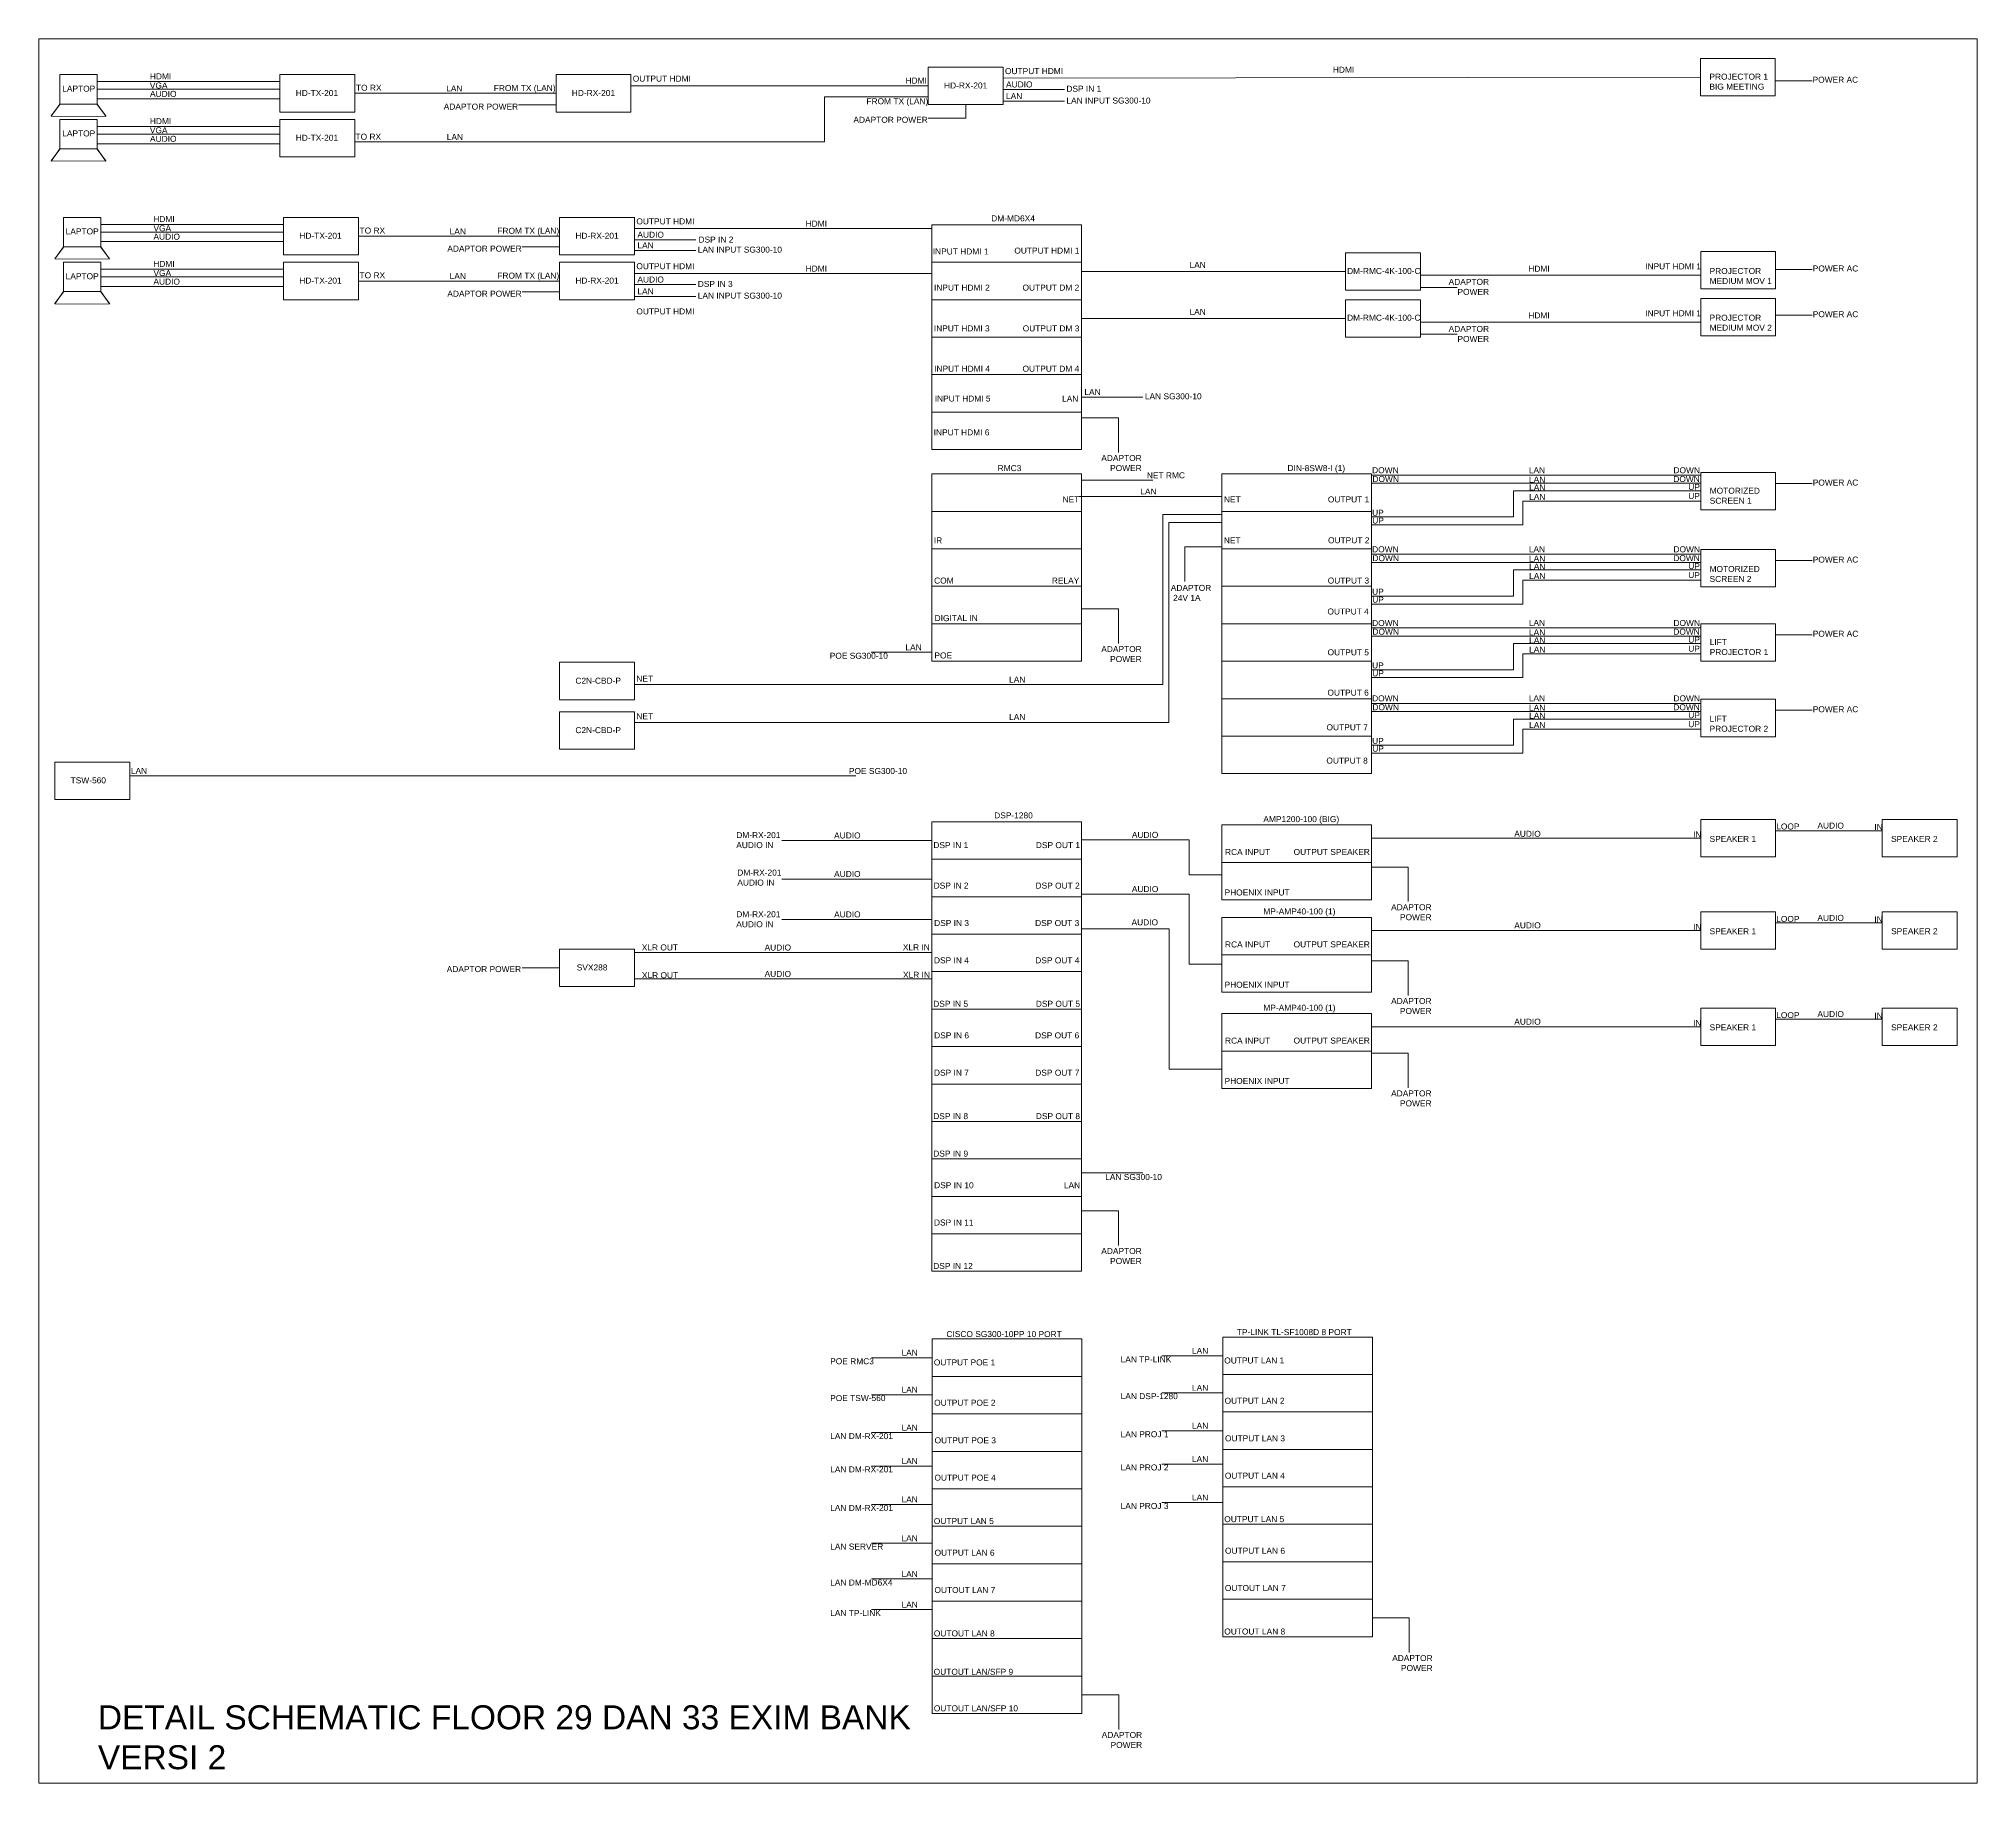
# Model space of a CAD drawing. Header units: inches. Extents: x 650 to 9922, y -3240 to 3248.
# Drawn here: x 8628 to 9922, y -3240 to -2076 of the extents above; entities that cross this region are included whole.
import ezdxf

# ---------------------------------------------------------------- set-up
doc = ezdxf.new("R2010")
doc.units = ezdxf.units.IN
doc.header["$MEASUREMENT"] = 0
doc.styles.get("Standard").update_dxf_attribs({"font": 'arial.ttf'})

msp = doc.modelspace()

# ---------------------------------------------------------------- linework, layer by layer
at = {"color": 3, "linetype": 'Continuous', "lineweight": 9}
msp.add_line((9026, -2703.6), (9224.5, -2703.6), dxfattribs=at)
at = {"linetype": 'Continuous', "lineweight": 9}
for points in [[(8628.3, -2076), (9922.5, -2076), (9922.5, -3240.4), (8628.3, -3240.4), (8628.3, -2076)], [(9787.7, -2104), (9787.7, -2089.1), (9737.7, -2089.1), (9737.7, -2114.1), (9787.7, -2114.1), (9787.7, -2104)], [(8642.4, -2099.8), (8667.4, -2099.8), (8667.4, -2119.6), (8642.4, -2119.6), (8642.4, -2099.8)], [(8839.3, -2114.9), (8839.3, -2099.9), (8789.3, -2099.9), (8789.3, -2124.9), (8839.3, -2124.9), (8839.3, -2114.9)], [(9023.7, -2114.9), (9023.7, -2099.9), (8973.7, -2099.9), (8973.7, -2124.9), (9023.7, -2124.9), (9023.7, -2114.9)], [(8642.4, -2119.6), (8636.7, -2127.7), (8636.7, -2127.5), (8642.4, -2119.8)], [(8667.4, -2119.6), (8673.2, -2127.7), (8673.2, -2127.5), (8667.4, -2119.8)], [(8839.3, -2144.8), (8839.3, -2154.9), (8789.3, -2154.9), (8789.3, -2129.9), (8839.3, -2129.9), (8839.3, -2144.8), (9152.9, -2144.8), (9152.9, -2114.7), (9222.2, -2114.7)], [(8973.7, -2112.4), (8839.3, -2112.4)], [(8636.7, -2127.7), (8673.2, -2127.9)], [(8642.4, -2129.8), (8667.4, -2129.8), (8667.4, -2149.5), (8642.4, -2149.5), (8642.4, -2129.8)], [(8642.4, -2149.5), (8636.7, -2157.7), (8636.7, -2157.4), (8642.4, -2149.7)], [(8636.7, -2157.5), (8673.2, -2157.7)], [(8667.4, -2149.5), (8673.2, -2157.7), (8673.2, -2157.4), (8667.4, -2149.7)], [(8644.8, -2195.2), (8669.8, -2195.2), (8669.8, -2214.9), (8644.8, -2214.9), (8644.8, -2195.2)], [(8841.7, -2210.2), (8841.7, -2195.2), (8791.7, -2195.2), (8791.7, -2220.2), (8841.7, -2220.2), (8841.7, -2210.2)], [(9026, -2210.2), (9026, -2220.2), (8976, -2220.2), (8976, -2195.2), (9026, -2195.2), (9026, -2210.2), (9067, -2210.2)], [(8976, -2207.7), (8841.7, -2207.7)], [(9224.5, -2225.2), (9224.5, -2200.2), (9324.5, -2200.2), (9324.5, -2200.2), (9224.5, -2200.2), (9224.5, -2200.2), (9324.5, -2200.2), (9324.5, -2225.2), (9224.5, -2225.2)], [(8644.8, -2214.9), (8639.1, -2223), (8639.1, -2222.8), (8644.8, -2215.1)], [(8639.1, -2223), (8675.5, -2223.2)], [(8644.8, -2225.1), (8669.8, -2225.1), (8669.8, -2244.8), (8644.8, -2244.8), (8644.8, -2225.1)], [(8669.8, -2214.9), (8675.5, -2223), (8675.6, -2222.8), (8669.8, -2215.1)], [(8841.7, -2240.1), (8841.7, -2225.2), (8791.7, -2225.2), (8791.7, -2250.2), (8841.7, -2250.2), (8841.7, -2240.1)], [(9026, -2240.1), (9026, -2250.2), (8976, -2250.2), (8976, -2225.2), (9026, -2225.2), (9026, -2240.1), (9067, -2240.1)], [(9224.5, -2225.2), (9224.5, -2350.2), (9324.5, -2350.2), (9324.5, -2225.2), (9224.5, -2225.2), (9224.5, -2250.2), (9324.5, -2250.2), (9324.5, -2275.2), (9224.5, -2275.2), (9224.5, -2300.2), (9324.5, -2300.2), (9324.5, -2325.2), (9224.5, -2325.2), (9224.5, -2350.2), (9324.5, -2350.2)], [(9550.7, -2233.9), (9550.7, -2218.9), (9500.7, -2218.9), (9500.7, -2243.9), (9550.7, -2243.9), (9550.7, -2233.9)], [(9787.9, -2233), (9787.9, -2218), (9737.9, -2218), (9737.9, -2243), (9787.9, -2243), (9787.9, -2233)], [(8976, -2237.7), (8841.7, -2237.7)], [(9324.5, -2231.4), (9500.7, -2231.4)], [(8644.8, -2244.8), (8639.1, -2253), (8639.1, -2252.7), (8644.8, -2245)], [(8669.8, -2244.8), (8675.5, -2253), (8675.6, -2252.7), (8669.8, -2245)], [(9550.7, -2265.1), (9550.7, -2250.2), (9500.7, -2250.2), (9500.7, -2275.2), (9550.7, -2275.2), (9550.7, -2265.1)], [(9787.9, -2264.2), (9787.9, -2249.3), (9737.9, -2249.3), (9737.9, -2274.3), (9787.9, -2274.3), (9787.9, -2264.2)], [(8639.1, -2253), (8675.5, -2253.1)], [(9324.5, -2262.7), (9500.7, -2262.7)], [(9224.5, -2366.5), (9224.5, -2491.5), (9324.5, -2491.5), (9324.5, -2366.5), (9224.5, -2366.5), (9224.5, -2391.5), (9324.5, -2391.5), (9324.5, -2416.5), (9224.5, -2416.5), (9224.5, -2441.5), (9324.5, -2441.5), (9324.5, -2466.5), (9224.5, -2466.5)], [(9418.1, -2366.5), (9418.1, -2491.5), (9518.1, -2491.5), (9518.1, -2366.5), (9418.1, -2366.5), (9418.1, -2391.5), (9518.1, -2391.5), (9518.1, -2416.5), (9418.1, -2416.5), (9418.1, -2441.5), (9518.1, -2441.5), (9518.1, -2466.5), (9418.1, -2466.5)], [(9518.1, -2367.3), (9737.9, -2367.3)], [(9787.9, -2380.5), (9787.9, -2365.5), (9737.9, -2365.5), (9737.9, -2390.5), (9787.9, -2390.5), (9787.9, -2380.5)], [(9324.5, -2370.6), (9372.1, -2370.6)], [(9518.1, -2372.7), (9737.9, -2372.7)], [(9518.1, -2395.2), (9612.8, -2395.2), (9612.8, -2377.8), (9737.9, -2377.8)], [(9026, -2507), (9378.7, -2507), (9378.7, -2393.6), (9418.1, -2393.6)], [(9323, -2381.5), (9418.1, -2381.5)], [(9518.1, -2400.5), (9619.1, -2400.5), (9619.1, -2384.7), (9737.9, -2384.7)], [(9026, -2532.4), (9382.8, -2532.4), (9382.8, -2398.8), (9418.1, -2398.8)], [(9518.1, -2420), (9737.9, -2420)], [(9787.9, -2431.9), (9787.9, -2416.9), (9737.9, -2416.9), (9737.9, -2441.9), (9787.9, -2441.9), (9787.9, -2431.9)], [(9518.1, -2425.5), (9737.9, -2425.5)], [(9518.1, -2448), (9612.8, -2448), (9612.8, -2430.6), (9737.9, -2430.6)], [(9518.1, -2453.3), (9619.1, -2453.3), (9619.1, -2437.4), (9737.9, -2437.4)], [(9518.1, -2469.2), (9737.9, -2469.2)], [(9787.9, -2481.5), (9787.9, -2466.5), (9737.9, -2466.5), (9737.9, -2491.5), (9787.9, -2491.5), (9787.9, -2481.5)], [(9518.1, -2474.7), (9737.9, -2474.7)], [(9518.1, -2497.2), (9612.8, -2497.2), (9612.8, -2479.7), (9737.9, -2479.7)], [(9026, -2507.2), (9026, -2492.2), (8976, -2492.2), (8976, -2517.2), (9026, -2517.2), (9026, -2507.2)], [(9224.5, -2485.5), (9184, -2485.5)], [(9418.1, -2491.5), (9418.1, -2566.5), (9518.1, -2566.5), (9518.1, -2491.5), (9418.1, -2491.5), (9418.1, -2516.5), (9518.1, -2516.5), (9518.1, -2541.5), (9418.1, -2541.5), (9418.1, -2566.5), (9518.1, -2566.5), (9518.1, -2566.5), (9418.1, -2566.5)], [(9518.1, -2502.4), (9619.1, -2502.4), (9619.1, -2486.6), (9737.9, -2486.6)], [(9518.1, -2519.6), (9737.9, -2519.6)], [(9787.9, -2531.8), (9787.9, -2516.9), (9737.9, -2516.9), (9737.9, -2541.9), (9787.9, -2541.9), (9787.9, -2531.8)], [(9026, -2540.2), (9026, -2525.2), (8976, -2525.2), (8976, -2550.2), (9026, -2550.2), (9026, -2540.2)], [(9518.1, -2525), (9737.9, -2525)], [(9518.1, -2547.5), (9612.8, -2547.5), (9612.8, -2530.1), (9737.9, -2530.1)], [(9518.1, -2552.8), (9619.1, -2552.8), (9619.1, -2536.9), (9737.9, -2536.9)], [(8689.1, -2573.7), (8689.1, -2558.8), (8639.1, -2558.8), (8639.1, -2583.8), (8689.1, -2583.8), (8689.1, -2573.7)], [(9173.9, -2567.9), (8689.1, -2567.9)], [(9224.5, -2598.7), (9224.5, -2698.7), (9324.5, -2698.7), (9324.5, -2598.7), (9224.5, -2598.7), (9224.5, -2623.7), (9324.5, -2623.7), (9324.5, -2648.7), (9224.5, -2648.7), (9224.5, -2673.7), (9324.5, -2673.7), (9324.5, -2698.7), (9224.5, -2698.7), (9224.5, -2798.7), (9324.5, -2798.7), (9324.5, -2698.7), (9224.5, -2698.7), (9224.5, -2723.7), (9324.5, -2723.7), (9324.5, -2748.7), (9224.5, -2748.7), (9224.5, -2773.7), (9324.5, -2773.7), (9324.5, -2798.7), (9224.5, -2798.7), (9224.5, -2898.7), (9324.5, -2898.7), (9324.5, -2798.7), (9224.5, -2798.7), (9224.5, -2823.7), (9324.5, -2823.7), (9324.5, -2848.7), (9224.5, -2848.7), (9224.5, -2873.7), (9324.5, -2873.7), (9324.5, -2898.7), (9224.5, -2898.7)], [(9418.1, -2600.8), (9418.1, -2650.8), (9518.1, -2650.8), (9518.1, -2600.8), (9418.1, -2600.8), (9418.1, -2625.8), (9518.1, -2625.8), (9518.1, -2650.8), (9418.1, -2650.8), (9418.1, -2650.8), (9518.1, -2650.8), (9518.1, -2650.8), (9418.1, -2650.8)], [(9787.9, -2612.1), (9787.9, -2597.1), (9737.9, -2597.1), (9737.9, -2622.1), (9787.9, -2622.1), (9787.9, -2612.1)], [(9909.1, -2612.1), (9909.1, -2597.1), (9859.1, -2597.1), (9859.1, -2622.1), (9909.1, -2622.1), (9909.1, -2612.1)], [(9418.1, -2662.5), (9418.1, -2712.5), (9518.1, -2712.5), (9518.1, -2662.5), (9418.1, -2662.5), (9418.1, -2687.5), (9518.1, -2687.5), (9518.1, -2712.5), (9418.1, -2712.5), (9418.1, -2712.5), (9518.1, -2712.5), (9518.1, -2712.5), (9418.1, -2712.5)], [(9787.9, -2673.7), (9787.9, -2658.7), (9737.9, -2658.7), (9737.9, -2683.7), (9787.9, -2683.7), (9787.9, -2673.7)], [(9909.1, -2673.7), (9909.1, -2658.7), (9859.1, -2658.7), (9859.1, -2683.7), (9909.1, -2683.7), (9909.1, -2673.7)], [(9026, -2698.6), (9026, -2683.6), (8976, -2683.6), (8976, -2708.6), (9026, -2708.6), (9026, -2698.6)], [(9418.1, -2726.7), (9418.1, -2776.7), (9518.1, -2776.7), (9518.1, -2726.7), (9418.1, -2726.7), (9418.1, -2751.7), (9518.1, -2751.7), (9518.1, -2776.7), (9418.1, -2776.7), (9418.1, -2776.7), (9518.1, -2776.7), (9518.1, -2776.7), (9418.1, -2776.7)], [(9787.9, -2737.9), (9787.9, -2723), (9737.9, -2723), (9737.9, -2748), (9787.9, -2748), (9787.9, -2737.9)], [(9909.1, -2737.9), (9909.1, -2723), (9859.1, -2723), (9859.1, -2748), (9909.1, -2748), (9909.1, -2737.9)], [(9224.8, -2943.9), (9224.8, -3043.9), (9324.8, -3043.9), (9324.8, -2943.9), (9224.8, -2943.9), (9224.8, -2968.9), (9324.8, -2968.9), (9324.8, -2993.9), (9224.8, -2993.9), (9224.8, -3018.9), (9324.8, -3018.9), (9324.8, -3043.9), (9224.8, -3043.9), (9224.8, -3143.9), (9324.8, -3143.9), (9324.8, -3043.9), (9224.8, -3043.9), (9224.8, -3068.9), (9324.8, -3068.9), (9324.8, -3093.9), (9224.8, -3093.9), (9224.8, -3118.9), (9324.8, -3118.9), (9324.8, -3143.9), (9224.8, -3143.9)], [(9418.8, -2942.6), (9418.8, -3042.6), (9518.8, -3042.6), (9518.8, -2942.6), (9418.8, -2942.6), (9418.8, -2967.6), (9518.8, -2967.6), (9518.8, -2992.6), (9418.8, -2992.6), (9418.8, -3017.6), (9518.8, -3017.6), (9518.8, -3042.6), (9418.8, -3042.6), (9418.8, -3142.6), (9518.8, -3142.6), (9518.8, -3042.6), (9418.8, -3042.6), (9418.8, -3067.6), (9518.8, -3067.6), (9518.8, -3092.6), (9418.8, -3092.6), (9418.8, -3117.6), (9518.8, -3117.6), (9518.8, -3142.6), (9418.8, -3142.6)], [(9224.8, -2956.4), (9184.3, -2956.4)], [(9418.8, -2955.1), (9378.2, -2955.1)], [(9224.8, -2981.1), (9184.3, -2981.1)], [(9418.8, -2979.8), (9378.2, -2979.8)], [(9224.8, -3006.4), (9184.3, -3006.4)], [(9418.8, -3005.1), (9378.2, -3005.1)], [(9418.8, -3027.4), (9378.2, -3027.4)], [(9224.8, -3028.7), (9184.3, -3028.7)], [(9418.8, -3053), (9378.2, -3053)], [(9224.8, -3054.3), (9184.3, -3054.3)], [(9224.8, -3080.2), (9184.3, -3080.2)], [(9224.8, -3104.1), (9184.3, -3104.1)], [(9224.8, -3093.9), (9224.8, -3193.9), (9324.8, -3193.9), (9324.8, -3093.9), (9224.8, -3093.9), (9224.8, -3118.9), (9324.8, -3118.9), (9324.8, -3143.9), (9224.8, -3143.9), (9224.8, -3168.9), (9324.8, -3168.9), (9324.8, -3193.9), (9224.8, -3193.9)], [(9224.8, -3124.4), (9184.3, -3124.4)]]:
    msp.add_lwpolyline(points, dxfattribs=at)
at = {"color": 7, "linetype": 'Continuous', "lineweight": 9}
for points in [[(9272.2, -2109.9), (9272.2, -2119.9), (9222.2, -2119.9), (9222.2, -2094.9), (9272.2, -2094.9), (9272.2, -2109.9), (9313.1, -2109.9)], [(9272.2, -2117.7), (9313.1, -2117.7)], [(9026, -2217.3), (9067, -2217.3)], [(9026, -2248), (9067, -2248)], [(9324.5, -2315.2), (9365.4, -2315.2)], [(9324.5, -2832.9), (9365.4, -2832.9)]]:
    msp.add_lwpolyline(points, dxfattribs=at)
at = {"color": 5, "linetype": 'Continuous', "lineweight": 9}
for points in [[(8667.4, -2104.6), (8789.3, -2104.6)], [(9023.7, -2107.4), (9222.2, -2107.4)], [(9272.2, -2102.4), (9737.7, -2101.6)], [(8667.4, -2134.6), (8789.3, -2134.6)], [(8669.8, -2199.9), (8791.7, -2199.9)], [(9026, -2202.7), (9224.5, -2202.7)], [(8669.8, -2229.9), (8791.7, -2229.9)], [(9026, -2232.7), (9224.5, -2232.7)], [(9550.7, -2233.9), (9737.9, -2233.9)], [(9550.7, -2265.1), (9737.9, -2265.1)]]:
    msp.add_lwpolyline(points, dxfattribs=at)
at = {"color": 1, "linetype": 'Continuous', "lineweight": 9}
for points in [[(9787.7, -2104), (9812.2, -2104), (9812.2, -2104)], [(8973.7, -2120.1), (8948.7, -2120.1)], [(9247.2, -2128.9), (9247.2, -2119.9)], [(9247.2, -2128.9), (9222.2, -2128.9)], [(8976, -2215), (8951, -2215)], [(9787.9, -2230), (9812.4, -2230), (9812.4, -2230)], [(8976, -2245), (8951, -2245)], [(9550.7, -2242.1), (9575.3, -2242.1), (9575.3, -2242.1)], [(9787.9, -2260.5), (9812.4, -2260.5), (9812.4, -2260.5)], [(9550.7, -2273.1), (9575.3, -2273.1), (9575.3, -2273.1)], [(9324.5, -2329.1), (9349.1, -2329.1), (9349.1, -2352.2)], [(9787.9, -2372.9), (9812.4, -2372.9), (9812.4, -2372.9)], [(9418.1, -2415.2), (9393.5, -2415.2), (9393.5, -2438.3)], [(9787.9, -2424.3), (9812.4, -2424.3), (9812.4, -2424.3)], [(9324.5, -2456.6), (9349.1, -2456.6), (9349.1, -2479.7)], [(9787.9, -2473.8), (9812.4, -2473.8), (9812.4, -2473.8)], [(9787.9, -2524.2), (9812.4, -2524.2), (9812.4, -2524.2)], [(9518.1, -2628.9), (9542.6, -2628.9), (9542.6, -2651.9)], [(9518.1, -2691.5), (9542.6, -2691.5), (9542.6, -2714.6)], [(8976, -2696.1), (8951, -2696.1)], [(9518.1, -2753.2), (9542.6, -2753.2), (9542.6, -2776.3)], [(9324.5, -2858.4), (9349.1, -2858.4), (9349.1, -2881.5)], [(9518.8, -3130.1), (9543.3, -3130.1), (9543.3, -3153.2)], [(9324.8, -3181.4), (9349.4, -3181.4), (9349.4, -3204.5)]]:
    msp.add_lwpolyline(points, dxfattribs=at)
at = {"color": 2, "linetype": 'Continuous', "lineweight": 9}
for points in [[(8667.4, -2109.7), (8789.3, -2109.7)], [(8667.4, -2139.6), (8789.3, -2139.6)], [(8669.8, -2205), (8791.7, -2205)], [(8669.8, -2234.9), (8791.7, -2234.9)]]:
    msp.add_lwpolyline(points, dxfattribs=at)
at = {"color": 3, "linetype": 'Continuous', "lineweight": 9}
for points in [[(8667.4, -2116.1), (8789.3, -2116.1)], [(9272.2, -2109.9), (9313.1, -2109.9)], [(8667.4, -2146.1), (8789.3, -2146.1)], [(8669.8, -2211.4), (8791.7, -2211.4)], [(9026, -2210.2), (9067, -2210.2)], [(8669.8, -2241.4), (8791.7, -2241.4)], [(9026, -2240.1), (9067, -2240.1)], [(9224.5, -2611.2), (9124.5, -2611.2)], [(9324.5, -2610.8), (9396.3, -2610.8), (9396.3, -2634.1), (9418.1, -2634.1)], [(9737.9, -2609.6), (9518.1, -2609.6)], [(9787.9, -2604.6), (9859.1, -2604.6)], [(9224.5, -2636.9), (9124.5, -2636.9)], [(9324.5, -2647), (9396.4, -2647), (9396.4, -2693.6), (9418.1, -2693.6)], [(9224.5, -2664), (9124.5, -2664)], [(9324.5, -2670.1), (9383, -2670.1), (9383, -2763.9), (9418.1, -2763.9)], [(9737.9, -2671.2), (9518.1, -2671.2)], [(9787.9, -2666.2), (9859.1, -2666.2)], [(9026, -2686), (9224.5, -2686)], [(9787.9, -2730.4), (9859.1, -2730.4)], [(9737.9, -2735.5), (9518.1, -2735.5)]]:
    msp.add_lwpolyline(points, dxfattribs=at)

# ---------------------------------------------------------------- texts
at = {"linetype": 'Continuous', "lineweight": 9}
for s, width, heights, insert, char_height, attachment_point in [('OUTPUT HDMI', 44.698, [0], (9273.4, -2095.6), 4, 1), ('HDMI', 44.698, [0], (9492.3, -2094.7), 4, 1), ('LAPTOP', 44.698, [0], (8644, -2107.3), 4, 1), ('VGA', 44.698, [0], (8702.5, -2105.2), 4, 1), ('HDMI', 44.698, [0], (8702.5, -2099.1), 4, 1), ('TO RX ', 44.698, [0], (8840.1, -2106.7), 4, 1), ('LAN', 44.698, [0], (8911.2, -2107.2), 4, 3), ('FROM TX (LAN)', 44.698, [0], (8932.1, -2106.9), 4, 1), ('OUTPUT HDMI', 44.698, [0], (9024.9, -2100.6), 4, 1), ('HDMI', 44.698, [0], (9207, -2101.9), 4, 1), ('HD-RX-201', 44.698, [0], (9232.7, -2105.2), 4, 1), ('AUDIO', 44.698, [0], (9274.1, -2104.5), 4, 1), ('DSP IN 1', 44.698, [0], (9314.4, -2111.4), 4, 7), ('PROJECTOR 1 BIG MEETING', 44.698, [0], (9743.7, -2099.3), 4, 1), ('POWER AC', 44.698, [0], (9843, -2105.4), 4, 9), ('AUDIO', 44.698, [0], (8702.6, -2110.8), 4, 1), ('HD-TX-201', 44.698, [0], (8799.9, -2110.2), 4, 1), ('HD-RX-201', 44.698, [0], (8984.2, -2110.2), 4, 1), ('FROM TX (LAN)', 44.698, [0], (9180.9, -2115.7), 4, 1), ('VGA', 44.698, [0], (8702.5, -2135.1), 4, 1), ('HDMI', 44.698, [0], (8702.5, -2129), 4, 1), ('LAPTOP', 44.698, [0], (8644, -2137.2), 4, 1), ('AUDIO', 44.698, [0], (8702.6, -2140.8), 4, 1), ('HD-TX-201', 44.698, [0], (8799.9, -2140.1), 4, 1), ('TO RX ', 44.698, [0], (8839.8, -2139.4), 4, 1), ('LAN', 44.698, [0], (8911.6, -2139.6), 4, 3), ('HDMI', 44.698, [0], (8704.8, -2194.4), 4, 1), ('OUTPUT HDMI', 44.698, [0], (9027.3, -2195.9), 4, 1), ('HDMI', 44.698, [0], (9140.3, -2197.4), 4, 1), ('DM-MD6X4', 47.3, [0], (9264.2, -2193.9), 4, 1), ('LAPTOP', 44.698, [0], (8646.3, -2202.6), 4, 1), ('VGA', 44.698, [0], (8704.9, -2200.5), 4, 1), ('AUDIO', 44.698, [0], (8704.9, -2206.1), 4, 1), ('HD-TX-201', 44.698, [0], (8802.3, -2205.5), 4, 1), ('TO RX ', 44.698, [0], (8842.5, -2202), 4, 1), ('LAN', 44.698, [0], (8913.5, -2202.5), 4, 3), ('FROM TX (LAN)', 44.698, [0], (8934.5, -2202.2), 4, 1), ('HD-RX-201', 44.698, [0], (8986.6, -2205.5), 4, 1), ('AUDIO', 44.698, [0], (9028, -2204.8), 4, 1), ('DSP IN 2', 44.698, [0], (9068.8, -2212.1), 4, 7), ('HDMI', 44.698, [0], (8704.8, -2224.3), 4, 1), ('OUTPUT HDMI', 44.698, [0], (9027.3, -2225.8), 4, 1), ('INPUT HDMI 1', 44.698, [0], (9225.2, -2216), 4, 1), ('OUTPUT HDMI 1', 44.698, [0], (9323.1, -2215.4), 4, 3), ('LAN', 44.698, [0], (9396.6, -2225), 4, 1), ('INPUT HDMI 1', 44.698, [0], (9700.8, -2225.9), 4, 1), ('LAPTOP', 44.698, [0], (8646.3, -2232.5), 4, 1), ('VGA', 44.698, [0], (8704.9, -2230.4), 4, 1), ('AUDIO', 44.698, [0], (8704.9, -2236.1), 4, 1), ('HD-TX-201', 44.698, [0], (8802.3, -2235.4), 4, 1), ('TO RX ', 44.698, [0], (8842.5, -2231.9), 4, 1), ('LAN', 44.698, [0], (8913.5, -2232.4), 4, 3), ('FROM TX (LAN)', 44.698, [0], (8934.5, -2232.1), 4, 1), ('HD-RX-201', 44.698, [0], (8986.6, -2235.4), 4, 1), ('AUDIO', 44.698, [0], (9028, -2234.7), 4, 1), ('DSP IN 3', 44.698, [0], (9068.3, -2241.7), 4, 7), ('HDMI', 44.698, [0], (9140.3, -2227.4), 4, 1), ('DM-RMC-4K-100-C', 44.698, [0], (9501.8, -2229), 4, 1), ('ADAPTOR POWER', 44.698, [0], (9596.6, -2247), 4, 9), ('HDMI', 44.698, [0], (9622.8, -2227.5), 4, 1), ('PROJECTOR \\PMEDIUM MOV 1', 44.698, [0], (9743.8, -2229), 4, 1), ('POWER AC', 44.698, [0], (9843.1, -2231.4), 4, 9), ('INPUT HDMI 2', 44.698, [0], (9226, -2240.1), 4, 1), ('OUTPUT DM 2', 44.698, [0], (9323, -2240.1), 4, 3), ('OUTPUT HDMI', 44.698, [0], (9027.3, -2256), 4, 1), ('LAN', 44.698, [0], (9396.6, -2256.3), 4, 1), ('DM-RMC-4K-100-C', 44.698, [0], (9501.8, -2260.2), 4, 1), ('HDMI', 44.698, [0], (9622.8, -2258.7), 4, 1), ('INPUT HDMI 1', 44.698, [0], (9700.8, -2257.2), 4, 1), ('PROJECTOR \\PMEDIUM MOV 2', 44.698, [0], (9743.8, -2260.2), 4, 1), ('POWER AC', 44.698, [0], (9843.1, -2261.9), 4, 9), ('INPUT HDMI 3', 44.698, [0], (9225.9, -2271.4), 4, 7), ('OUTPUT DM 3', 44.698, [0], (9323.1, -2271.4), 4, 9), ('ADAPTOR POWER', 44.698, [0], (9596.6, -2278.4), 4, 9), ('INPUT HDMI 4', 44.698, [0], (9226.1, -2298.3), 4, 7), ('OUTPUT DM 4', 44.698, [4.09], (9323, -2298.3), 4, 9), ('INPUT HDMI 5', 44.698, [0], (9226.5, -2318.2), 4, 7), ('LAN', 44.698, [0], (9311.5, -2318.3), 4, 7), ('INPUT HDMI 6', 44.698, [0], (9225.8, -2340.8), 4, 7), ('ADAPTOR POWER', 44.698, [0], (9364.7, -2364.6), 4, 9), ('RMC3', 47.3, [0], (9268.5, -2360.6), 4, 1), ('NET RMC', 44.698, [0], (9368.1, -2365.4), 4, 1), ('DIN-8SW8-I (1)', 47.3, [0], (9462, -2360.6), 4, 1), ('DOWN', 44.698, [0], (9536.2, -2362), 4, 3), ('DOWN', 44.698, [0], (9536.4, -2367.9), 4, 3), ('LAN', 44.698, [0], (9634, -2362), 4, 3), ('LAN', 44.698, [0], (9634.1, -2368.2), 4, 3), ('DOWN', 44.698, [0], (9719.6, -2367.9), 4, 1), ('DOWN', 44.698, [0], (9719.7, -2362), 4, 1), ('LAN', 44.698, [0], (9374.6, -2376.2), 4, 3), ('LAN', 44.698, [0], (9634.2, -2373.5), 4, 3), ('LAN', 44.698, [0], (9634.2, -2379.8), 4, 3), ('UP', 44.698, [0], (9729.6, -2373.2), 4, 1), ('UP', 44.698, [0], (9729.6, -2379.2), 4, 1), ('MOTORIZED\\PSCREEN 1', 44.698, [0], (9743.9, -2375.7), 4, 1), ('POWER AC', 44.698, [0], (9843.1, -2374.3), 4, 9), ('NET', 44.698, [0], (9323, -2381.5), 4, 3), ('NET', 44.698, [0], (9419.6, -2381.5), 4, 1), ('OUTPUT 1', 44.698, [0], (9516.6, -2381.5), 4, 3), ('UP', 44.698, [0], (9518.5, -2390.4), 4, 1), ('UP', 44.698, [0], (9518.6, -2395.6), 4, 1), ('IR', 44.698, [0], (9225.9, -2412.8), 4, 7), ('NET', 44.698, [0], (9419.5, -2412.8), 4, 7), ('OUTPUT 2', 44.698, [0], (9516.7, -2412.8), 4, 9), ('DOWN', 44.698, [0], (9536.2, -2414.8), 4, 3), ('LAN', 44.698, [0], (9634, -2414.7), 4, 3), ('DOWN', 44.698, [0], (9719.7, -2414.8), 4, 1), ('DOWN', 44.698, [0], (9536.4, -2420.7), 4, 3), ('LAN', 44.698, [0], (9634.1, -2421), 4, 3), ('LAN', 44.698, [0], (9634.2, -2426.3), 4, 3), ('LAN', 44.698, [0], (9634.2, -2432.6), 4, 3), ('DOWN', 44.698, [0], (9719.6, -2420.7), 4, 1), ('UP', 44.698, [0], (9729.6, -2426), 4, 1), ('UP', 44.698, [0], (9729.6, -2432), 4, 1), ('MOTORIZED SCREEN 2', 44.698, [0], (9743.8, -2427.9), 4, 1), ('POWER AC', 44.698, [0], (9843.1, -2425.7), 4, 9), ('COM', 44.698, [0], (9226.1, -2439.7), 4, 7), ('RELAY', 44.698, [4.09], (9323, -2439.7), 4, 9), ('ADAPTOR\\P 24V 1A', 44.698, [0], (9384.1, -2451.2), 4, 7), ('OUTPUT 3', 44.698, [4.09], (9516.5, -2439.7), 4, 9), ('UP', 44.698, [0], (9518.5, -2443.1), 4, 1), ('OUTPUT 4', 44.698, [0], (9516.3, -2456.3), 4, 3), ('UP', 44.698, [0], (9518.6, -2448.4), 4, 1), ('DIGITAL IN', 44.698, [0], (9226.4, -2464.8), 4, 7), ('DOWN', 44.698, [0], (9536.2, -2464), 4, 3), ('DOWN', 44.698, [0], (9536.4, -2469.8), 4, 3), ('LAN', 44.698, [0], (9634, -2463.9), 4, 3), ('LAN', 44.698, [0], (9634.1, -2470.2), 4, 3), ('DOWN', 44.698, [0], (9719.6, -2469.8), 4, 1), ('DOWN', 44.698, [0], (9719.7, -2464), 4, 1), ('POWER AC', 44.698, [0], (9843.1, -2475.2), 4, 9), ('LAN', 44.698, [0], (9217.8, -2480.2), 4, 3), ('ADAPTOR POWER', 44.698, [0], (9364.7, -2492.1), 4, 9), ('OUTPUT 5', 44.698, [0], (9516.4, -2487.6), 4, 9), ('LAN', 44.698, [0], (9634.2, -2475.5), 4, 3), ('LAN', 44.698, [0], (9634.2, -2481.7), 4, 3), ('UP', 44.698, [0], (9729.6, -2475.1), 4, 1), ('UP', 44.698, [0], (9729.6, -2481.1), 4, 1), ('LIFT PROJECTOR 1', 44.698, [0], (9743.9, -2476.7), 4, 1), ('POE SG300-10', 44.698, [0], (9156.4, -2489.9), 4, 7), ('POE', 44.698, [0], (9226.3, -2489.7), 4, 7), ('UP', 44.698, [0], (9518.5, -2492.3), 4, 1), ('UP', 44.698, [0], (9518.6, -2497.6), 4, 1), ('C2N-CBD-P', 44.698, [0], (8986.6, -2502.5), 4, 1), ('NET', 44.698, [0], (9038.5, -2501.2), 4, 3), ('LAN', 44.698, [0], (9287, -2501.7), 4, 3), ('OUTPUT 6', 44.698, [4.09], (9516.3, -2514.5), 4, 9), ('DOWN', 44.698, [0], (9536.2, -2514.3), 4, 3), ('DOWN', 44.698, [0], (9536.4, -2520.2), 4, 3), ('LAN', 44.698, [0], (9634, -2514.2), 4, 3), ('LAN', 44.698, [0], (9634.1, -2520.5), 4, 3), ('DOWN', 44.698, [0], (9719.6, -2520.2), 4, 1), ('DOWN', 44.698, [0], (9719.7, -2514.3), 4, 1), ('POWER AC', 44.698, [0], (9843.1, -2525.6), 4, 9), ('C2N-CBD-P', 44.698, [0], (8986.6, -2535.5), 4, 1), ('NET', 44.698, [0], (9038.5, -2526.2), 4, 3), ('LAN', 44.698, [0], (9287, -2526.7), 4, 3), ('OUTPUT 7', 44.698, [0], (9515.7, -2533.6), 4, 3), ('LAN', 44.698, [0], (9634.2, -2525.8), 4, 3), ('LAN', 44.698, [0], (9634.2, -2532.1), 4, 3), ('UP', 44.698, [0], (9729.6, -2525.5), 4, 1), ('UP', 44.698, [0], (9729.6, -2531.5), 4, 1), ('LIFT PROJECTOR 2', 44.698, [0], (9743.8, -2527.9), 4, 1), ('UP', 44.698, [0], (9518.5, -2542.7), 4, 1), ('UP', 44.698, [0], (9518.6, -2547.9), 4, 1), ('OUTPUT 8', 44.698, [0], (9515.6, -2555.8), 4, 3), ('TSW-560', 44.698, [0], (8649.6, -2569), 4, 1), ('LAN', 44.698, [0], (8700.7, -2562.7), 4, 3), ('POE SG300-10', 44.698, [0], (9169.2, -2566.8), 4, 7), ('DSP-1280', 76.365, [0], (9266.2, -2592.4), 4, 1), ('AMP1200-100 (BIG)', 76.365, [0], (9445.9, -2594.9), 4, 1), ('LOOP', 44.698, [0], (9788.3, -2599.8), 4, 1), ('AUDIO', 44.698, [0], (9815.8, -2599.2), 4, 1), ('IN', 44.698, [0], (9853.8, -2600.1), 4, 1), ('DM-RX-201\\PAUDIO IN', 44.698, [0], (9094, -2616.3), 4, 7), ('AUDIO', 44.698, [0], (9159.3, -2605.8), 4, 1), ('DSP IN 1', 44.698, [0], (9225.6, -2616.3), 4, 7), ('DSP OUT 1', 44.698, [0], (9323.5, -2616.3), 4, 9), ('AUDIO', 44.698, [0], (9358.1, -2605.4), 4, 1), ('AUDIO', 44.698, [0], (9613.4, -2604.7), 4, 1), ('IN', 44.698, [0], (9732.8, -2605.1), 4, 1), ('SPEAKER 1', 44.698, [0], (9743.8, -2608.1), 4, 1), ('SPEAKER 2', 44.698, [0], (9865, -2608.1), 4, 1), ('RCA INPUT', 44.698, [0], (9420.3, -2620.9), 4, 7), ('OUTPUT SPEAKER', 57.978, [0], (9517, -2616.8), 4, 3), ('DM-RX-201\\PAUDIO IN', 44.698, [0], (9094.7, -2641.3), 4, 7), ('AUDIO', 44.698, [0], (9159.3, -2631.5), 4, 1), ('DSP IN 2', 44.698, [0], (9225.8, -2643.3), 4, 7), ('DSP OUT 2', 44.698, [0], (9323.3, -2643.3), 4, 9), ('AUDIO', 44.698, [0], (9358.1, -2641.6), 4, 1), ('PHOENIX INPUT', 44.698, [4.14], (9420, -2647.9), 4, 7), ('DM-RX-201\\PAUDIO IN', 44.698, [0], (9094, -2669.1), 4, 7), ('AUDIO', 44.698, [0], (9159.3, -2658.5), 4, 1), ('DSP IN 3', 44.698, [0], (9226.1, -2668.3), 4, 7), ('DSP OUT 3', 44.698, [0], (9323, -2668.3), 4, 9), ('AUDIO', 44.698, [0], (9357.9, -2663.8), 4, 1), ('MP-AMP40-100 (1)', 76.365, [0], (9445.9, -2656.5), 4, 1), ('ADAPTOR POWER', 44.698, [0], (9558.2, -2664.4), 4, 9), ('AUDIO', 44.698, [0], (9613.4, -2665.8), 4, 1), ('LOOP', 44.698, [0], (9788.3, -2661.5), 4, 1), ('AUDIO', 44.698, [0], (9815.8, -2660.8), 4, 1), ('IN', 44.698, [0], (9853.8, -2661.7), 4, 1), ('RCA INPUT', 44.698, [0], (9420.3, -2682.6), 4, 7), ('OUTPUT SPEAKER', 57.978, [0], (9517, -2678.5), 4, 3), ('IN', 44.698, [0], (9732.8, -2666.8), 4, 1), ('SPEAKER 1', 44.698, [0], (9743.8, -2669.7), 4, 1), ('SPEAKER 2', 44.698, [0], (9865, -2669.7), 4, 1), ('XLR OUT', 44.698, [0], (9030.9, -2684.6), 4, 7), ('AUDIO', 44.698, [0], (9112.9, -2680.6), 4, 1), ('XLR IN', 44.698, [0], (9205.2, -2684.4), 4, 7), ('DSP IN 4', 44.698, [0], (9226, -2693.2), 4, 7), ('DSP OUT 4', 44.698, [0], (9323.1, -2693.2), 4, 9), ('SVX288', 44.698, [0], (8987.5, -2693.9), 4, 1), ('XLR OUT', 44.698, [0], (9031, -2703.1), 4, 7), ('AUDIO', 44.698, [0], (9112.9, -2698.2), 4, 1), ('XLR IN', 44.698, [0], (9205.3, -2702.8), 4, 7), ('PHOENIX INPUT', 44.698, [4.14], (9420, -2709.5), 4, 7), ('ADAPTOR POWER', 44.698, [0], (9558.2, -2727), 4, 9), ('DSP IN 5', 44.698, [0], (9225.5, -2722.2), 4, 7), ('DSP OUT 5', 44.698, [0], (9323.5, -2722.2), 4, 9), ('MP-AMP40-100 (1)', 76.365, [0], (9445.9, -2720.8), 4, 1), ('AUDIO', 44.698, [0], (9613.4, -2730.1), 4, 1), ('LOOP', 44.698, [0], (9788.3, -2725.7), 4, 1), ('AUDIO', 44.698, [0], (9815.8, -2725), 4, 1), ('IN', 44.698, [0], (9853.8, -2726), 4, 1), ('DSP IN 6', 44.698, [0], (9226.1, -2743.3), 4, 7), ('DSP OUT 6', 44.698, [0], (9323, -2743.3), 4, 9), ('RCA INPUT', 44.698, [0], (9420.3, -2746.8), 4, 7), ('OUTPUT SPEAKER', 57.978, [0], (9517, -2742.7), 4, 3), ('IN', 44.698, [0], (9732.8, -2731), 4, 1), ('SPEAKER 1', 44.698, [0], (9743.8, -2733.9), 4, 1), ('SPEAKER 2', 44.698, [0], (9865, -2733.9), 4, 1), ('DSP IN 7', 44.698, [0], (9226, -2768.2), 4, 7), ('DSP OUT 7', 44.698, [0], (9323.1, -2768.2), 4, 9), ('PHOENIX INPUT', 44.698, [4.14], (9420, -2773.7), 4, 7), ('ADAPTOR POWER', 44.698, [0], (9558.2, -2788.7), 4, 9), ('DSP IN 8', 44.698, [0], (9225.5, -2797.2), 4, 7), ('DSP OUT 8', 44.698, [0], (9323.5, -2797.2), 4, 9), ('DSP IN 9', 44.698, [0], (9225.5, -2822.2), 4, 7), ('DSP IN 10', 44.698, [0], (9226.1, -2843.3), 4, 7), ('LAN ', 44.698, [0], (9323.6, -2843.3), 4, 9), ('DSP IN 11', 44.698, [0], (9226, -2868.2), 4, 7), ('ADAPTOR POWER', 44.698, [0], (9364.7, -2893.9), 4, 9), ('DSP IN 12', 44.698, [0], (9225.5, -2897.2), 4, 7), ('TP-LINK TL-SF1008D 8 PORT', 93.208, [0], (9428.2, -2937.3), 4, 1), ('CISCO SG300-10PP 10 PORT ', 93.208, [0], (9234.3, -2938.6), 4, 1), ('LAN', 44.698, [0], (9409.1, -2949.8), 4, 3), ('POE RMC3', 44.698, [0], (9156.7, -2960.8), 4, 7), ('LAN', 44.698, [0], (9215.2, -2951.1), 4, 3), ('OUTPUT POE 1', 44.698, [0], (9225.9, -2961.6), 4, 7), ('LAN TP-LINK', 44.698, [0], (9350.6, -2959.5), 4, 7), ('OUTPUT LAN 1', 44.698, [0], (9419.8, -2960.3), 4, 7), ('LAN', 44.698, [0], (9215.2, -2975.8), 4, 3), ('LAN', 44.698, [0], (9409.1, -2974.5), 4, 3), ('POE TSW-560', 44.698, [0], (9156.7, -2985.4), 4, 7), ('OUTPUT POE 2', 44.698, [0], (9226.1, -2988.5), 4, 7), ('LAN DSP-1280', 44.698, [0], (9350.6, -2984.1), 4, 7), ('OUTPUT LAN 2', 44.698, [0], (9420, -2987.2), 4, 7), ('LAN', 44.698, [0], (9215.2, -3001.1), 4, 3), ('LAN', 44.698, [0], (9409.1, -2999.8), 4, 3), ('LAN DM-RX-201', 44.698, [0], (9156.7, -3010.8), 4, 7), ('OUTPUT POE 3', 44.698, [0], (9226.4, -3013.6), 4, 7), ('LAN PROJ 1', 44.698, [0], (9350.6, -3009.5), 4, 7), ('OUTPUT LAN 3', 44.698, [0], (9420.3, -3012.3), 4, 7), ('LAN', 44.698, [0], (9215.2, -3023.4), 4, 3), ('LAN PROJ 2', 44.698, [0], (9350.6, -3031.7), 4, 7), ('LAN', 44.698, [0], (9409.1, -3022.1), 4, 3), ('LAN DM-RX-201', 44.698, [0], (9156.7, -3033), 4, 7), ('OUTPUT POE 4', 44.698, [0], (9226.3, -3038.5), 4, 7), ('OUTPUT LAN 4', 44.698, [0], (9420.2, -3037.2), 4, 7), ('LAN', 44.698, [0], (9215.2, -3049), 4, 3), ('LAN PROJ 3', 44.698, [0], (9350.6, -3057.4), 4, 7), ('LAN', 44.698, [0], (9409.1, -3047.7), 4, 3), ('LAN DM-RX-201', 44.698, [0], (9156.7, -3058.7), 4, 7), ('OUTPUT LAN 5', 44.698, [0], (9225.9, -3067.5), 4, 7), ('OUTPUT LAN 5', 44.698, [0], (9419.8, -3066.2), 4, 7), ('LAN', 44.698, [0], (9215.2, -3074.9), 4, 3), ('LAN SERVER', 44.698, [0], (9156.7, -3084.5), 4, 7), ('OUTPUT LAN 6', 44.698, [0], (9226.4, -3088.6), 4, 7), ('OUTPUT LAN 6', 44.698, [0], (9420.3, -3087.3), 4, 7), ('LAN DM-MD6X4', 44.698, [0], (9156.7, -3108.5), 4, 7), ('LAN', 44.698, [0], (9215.2, -3098.8), 4, 3), ('OUTOUT LAN 7', 44.698, [0], (9226.3, -3113.5), 4, 7), ('OUTOUT LAN 7', 44.698, [0], (9420.2, -3112.2), 4, 7), ('LAN TP-LINK', 44.698, [0], (9156.7, -3128.8), 4, 7), ('LAN', 44.698, [0], (9215.2, -3119.2), 4, 3), ('OUTOUT LAN 8', 44.698, [0], (9225.9, -3142.5), 4, 7), ('OUTOUT LAN 8', 44.698, [0], (9419.8, -3141.2), 4, 7), ('ADAPTOR POWER', 44.698, [0], (9558.9, -3165.6), 4, 9), ('OUTOUT LAN/SFP 9', 52.986, [0], (9225.8, -3168.1), 4, 7), ('DETAIL SCHEMATIC FLOOR 29 DAN 33 EXIM BANK VERSI 2', 555.983, [0], (8667.8, -3231.3), 16, 7), ('OUTOUT LAN/SFP 10', 63.359, [0], (9225.9, -3192.5), 4, 7), ('ADAPTOR POWER', 44.698, [0], (9365, -3216.9), 4, 9)]:
    msp.add_mtext_dynamic_manual_height_columns(s, width=width, gutter_width=1, heights=heights, dxfattribs=dict(at, insert=insert, char_height=char_height, attachment_point=attachment_point))
at = {"color": 7, "linetype": 'Continuous', "lineweight": 9, "char_height": 4}
for s, width, gutter_width, insert, attachment_point in [('ADAPTOR POWER', 62.563, 1, (8898.7, -2119.3), 1), ('LAN', 44.698, 1, (9274.1, -2112.3), 1), ('LAN INPUT SG300-10', 62.034, 1, (9314.4, -2119.3), 7), ('ADAPTOR POWER', 62.563, 1, (9172.2, -2128.1), 1), ('LAN', 44.698, 1, (9028, -2211.9), 1), ('ADAPTOR POWER', 62.563, 1, (8901.1, -2214.1), 1), ('LAN INPUT SG300-10', 64.284, 1, (9068.3, -2218.8), 7), ('ADAPTOR POWER', 62.563, 1, (8901.1, -2244.2), 1), ('LAN', 44.698, 1, (9028, -2242.6), 1), ('LAN INPUT SG300-10', 65.515, 0, (9068.3, -2249.5), 7), ('LAN', 44.698, 1, (9326.4, -2309.8), 1), ('LAN SG300-10', 54.318, 1, (9366.8, -2316.7), 7), ('ADAPTOR POWER', 52.315, 1, (8900.7, -2695), 1), ('LAN SG300-10', 54.318, 1, (9340.3, -2837.8), 7)]:
    msp.add_mtext_dynamic_manual_height_columns(s, width=width, gutter_width=gutter_width, heights=[0], dxfattribs=dict(at, insert=insert, attachment_point=attachment_point))

doc.saveas('drawing.dxf')
